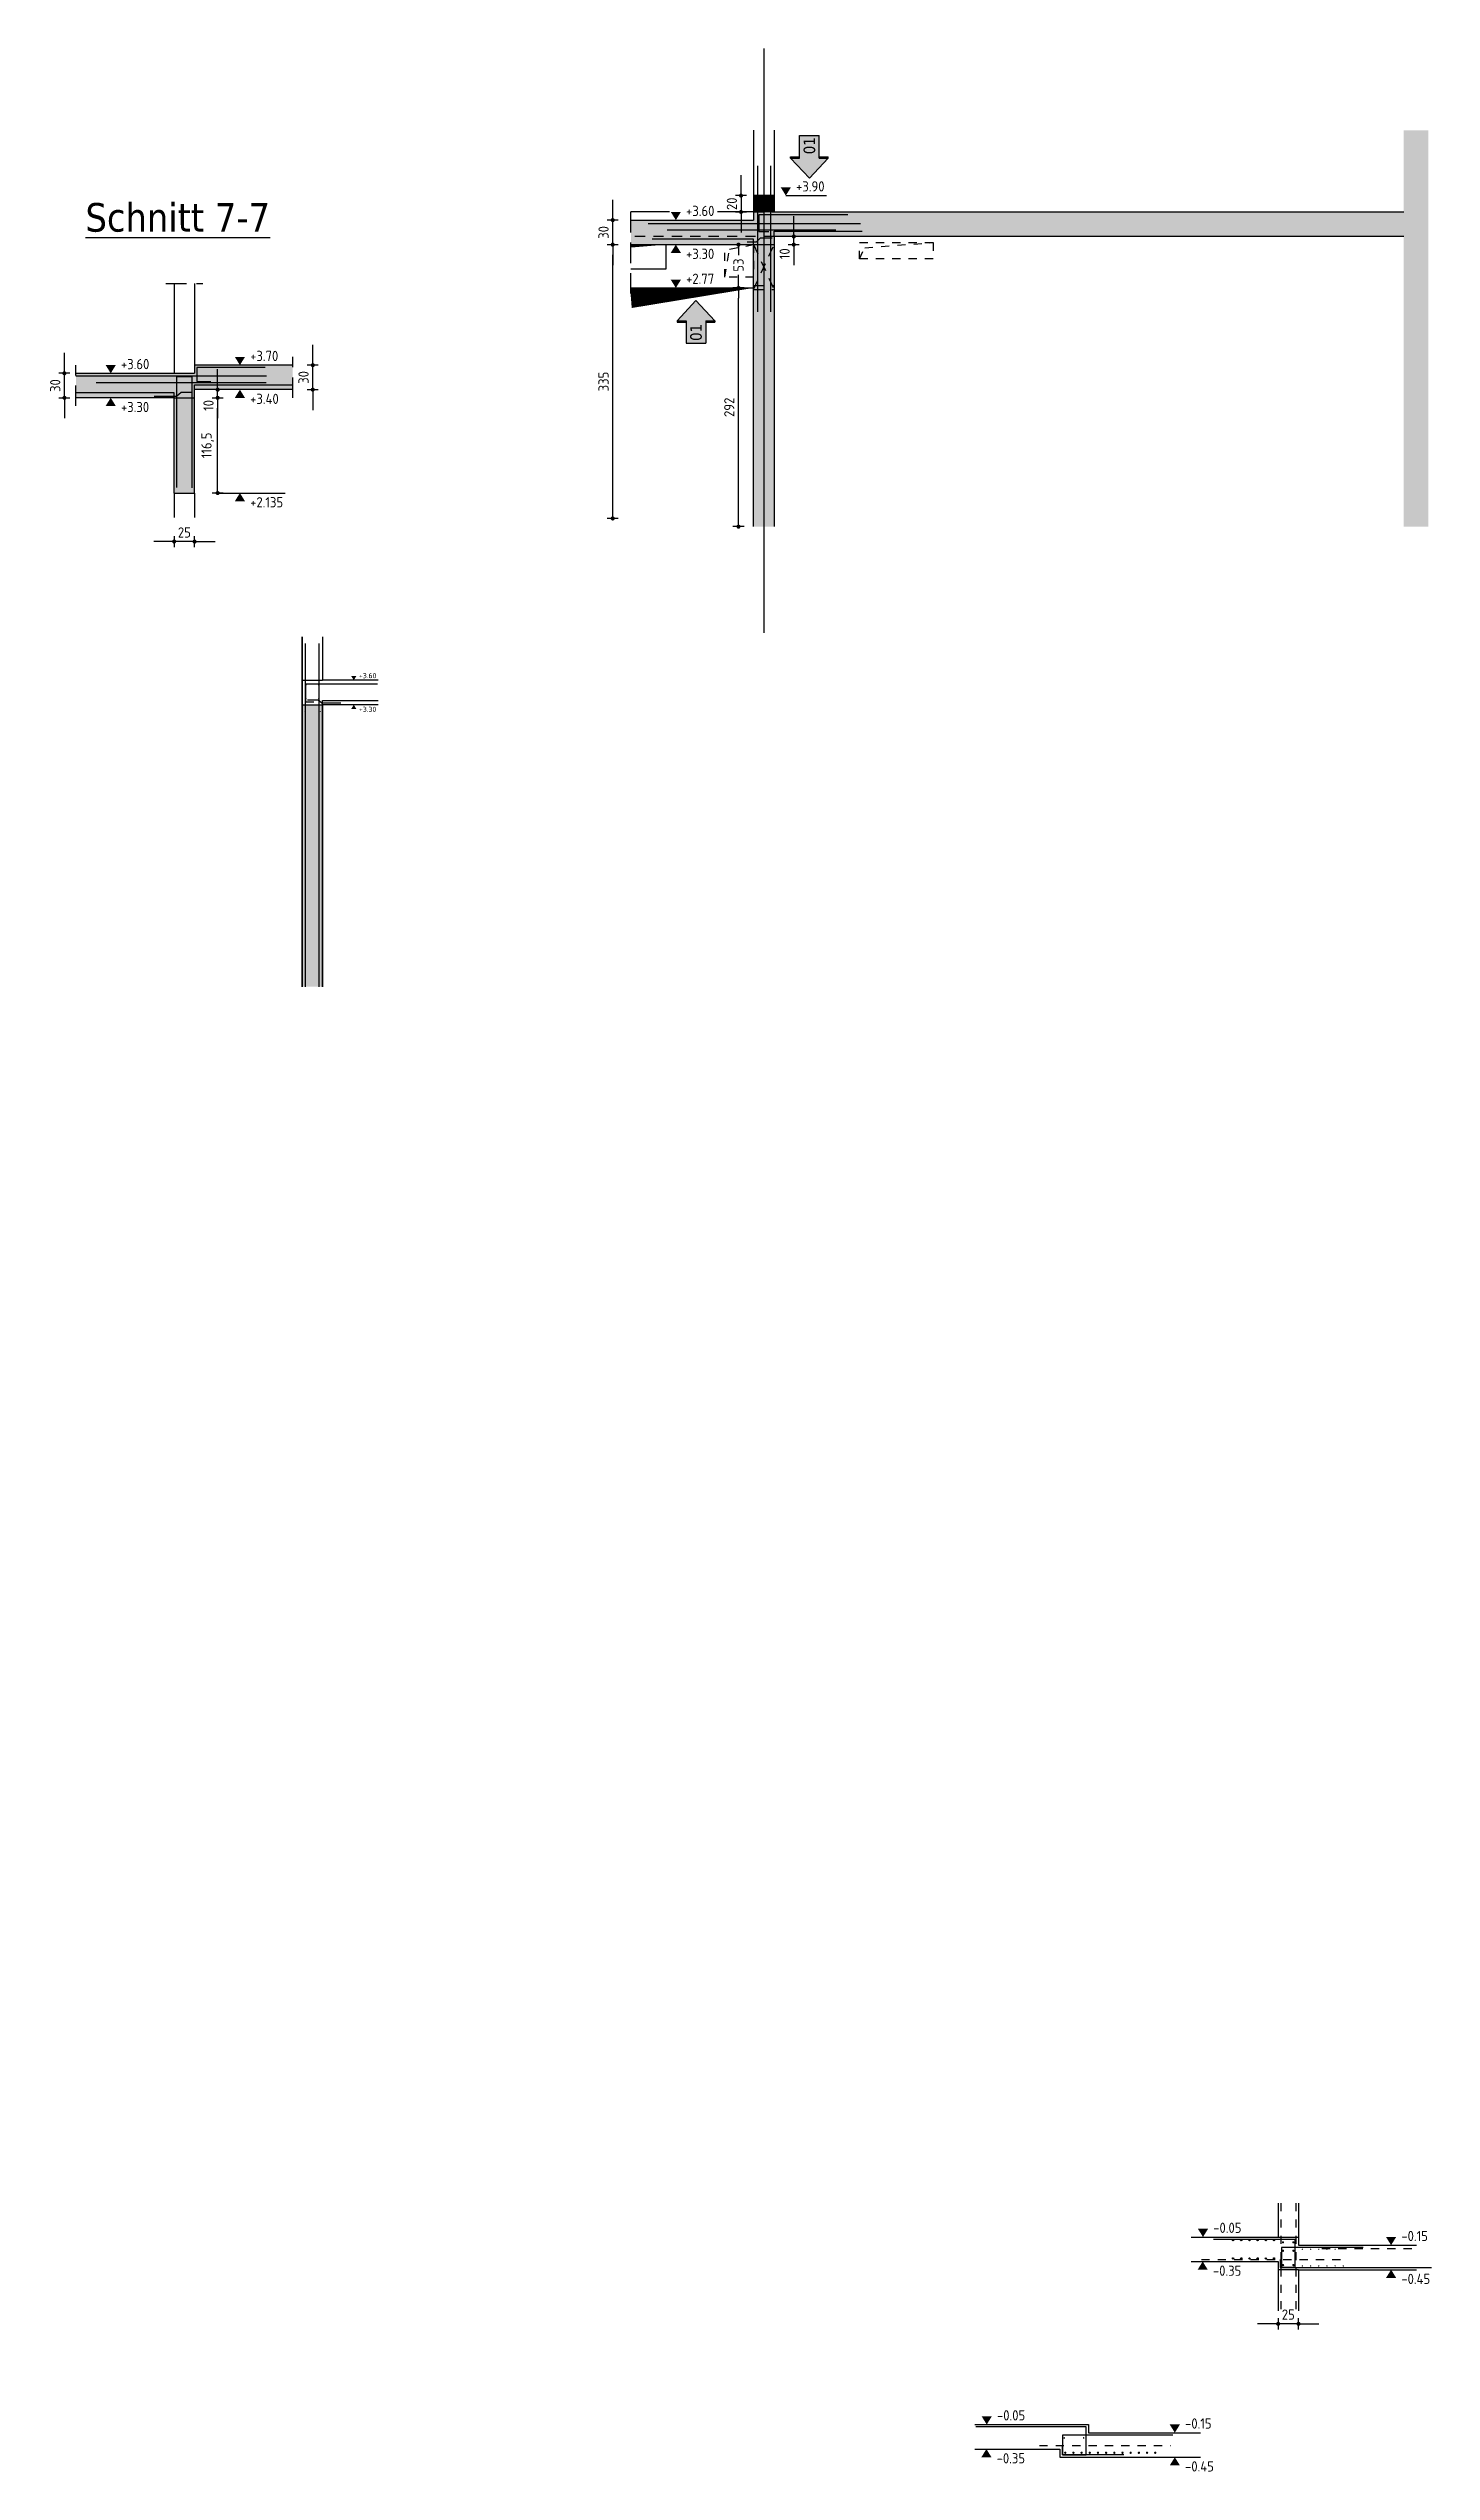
# Model space of a CAD drawing. Extents: x -19 to 96, y 0 to 49.
# Drawn here: x -18.94 to -2.03, y 4.25 to 33.89 of the extents above; entities that cross this region are included whole.
import ezdxf
from ezdxf.enums import TextEntityAlignment as Align

# ---------------------------------------------------------------- set-up
doc = ezdxf.new("R2010")
doc.units = 0
doc.header["$LTSCALE"] = 0.5
for name, pattern in [('AUSGEZOGEN', [1000.01, 1000, 0.01]), ('DASHED', [0.75, 0.5, -0.25]), ('DOT', [0.175, 0.05, -0.125]), ('HIDDEN', [0.375, 0.25, -0.125]), ('HIDDEN2', [0.187, 0.125, -0.062])]:
    doc.linetypes.add(name, pattern=pattern)
for name, color, linetype in [('ACHSEN', 7, 'Continuous'), ('AFU', 7, 'Continuous'), ('BETON', 7, 'Continuous'), ('grau_hell', 7, 'Continuous'), ('grau_mittel', 7, 'Continuous'), ('HILFE', 7, 'Continuous'), ('INDEX', 7, 'Continuous'), ('koten', 7, 'Continuous'), ('MASSE', 7, 'Continuous'), ('OBJEKT', 7, 'Continuous'), ('RND', 7, 'Continuous'), ('SCHATTEN', 7, 'Continuous'), ('TEXT', 7, 'Continuous'), ('VERDECKT', 7, 'Continuous'), ('WD', 7, 'Continuous')]:
    doc.layers.add(name, color=color, linetype=linetype)
doc.layers.add('NOPLOT', color=7, linetype='Continuous', plot=False)
doc.styles.add('helv', font='tahoma.ttf')
doc.styles.add('txt', font='isocp.shx')
doc.linetypes.add('AFU_50K', pattern='A,0.15,["/",Standard,S=0.2,R=0,X=-0.01,Y=-0.1],0.07,["/",Standard,S=0.2,R=0,X=-0.01,Y=-0.1],0.15', length=0.37)
doc.dimstyles.new('DOT_I', dxfattribs={"dimscale": 0.5, "dimtxt": 0.25, "dimasz": 0.25, "dimexe": 0.1, "dimexo": 0.3, "dimgap": 0.1, "dimtad": 1, "dimdec": 3, "dimzin": 3, "dimtxsty": 'txt', "dimblk": 'DOT', "dimblk1": 'DOT', "dimblk2": 'DOT', "dimsah": 1, "dimcen": 0.1, "dimse1": 1, "dimse2": 1, "dimazin": 0, "dimtfac": 1, "dimtdec": 4, "dimtix": 1, "dimtmove": 2, "dimatfit": 3, "dimfxl": 0, "dimtvp": 1, "dimtolj": 1, "dimtzin": 0, "dimarcsym": 0})

msp = doc.modelspace()

# ---------------------------------------------------------------- texts
at = {"layer": 'TEXT', "color": 5, "linetype": 'AUSGEZOGEN', "style": 'helv'}
msp.add_text('%%USchnitt 7-7', height=0.35, dxfattribs=at).set_placement((-18.485, 31.6504))

# ---------------------------------------------------------------- blocks, each defined once
blk = doc.blocks.new('okrd_o')
at = {"layer": 'koten', "color": 7, "linetype": 'Continuous'}
blk.add_solid([(-0.125, 0.202), (0.125, 0.202), (0, 0)], dxfattribs=at)
at = {"layer": 'koten', "style": 'txt'}
blk.add_attdef('OKRD', (0.25, 0.1), '', height=0.25, dxfattribs=at)
blk = doc.blocks.new('okrd_u')
at = {"layer": 'koten', "color": 7, "linetype": 'Continuous'}
blk.add_solid([(-0.125, -0.202), (0.125, -0.202), (0, 0)], dxfattribs=at)
at = {"layer": 'koten', "style": 'txt'}
blk.add_attdef('OKRD', (0.25, -0.35), '', height=0.25, dxfattribs=at)
blk = doc.blocks.new('DOT')
at = {"layer": 'MASSE', "color": 7, "linetype": 'Continuous'}
for p, q in [((0, 0), (-1, 0)), ((0, 0.54), (0, -0.54))]:
    blk.add_line(p, q, dxfattribs=at)
at = {"layer": 'MASSE', "color": 7, "linetype": 'Continuous', "const_width": 0.2}
blk.add_lwpolyline([(-0.1, 0, 1), (0.1, 0, 1)], format="xyb", close=True, dxfattribs=at)
blk = doc.blocks.new('*D36')
at = {"layer": 'Defpoints', "color": 0, "linetype": 'AUSGEZOGEN', "transparency": 16777216}
for p in [(-3.904, 6.053), (-3.904, 6.053), (-3.654, 6.053)]:
    blk.add_point(p, dxfattribs=at)
at = {"layer": 'MASSE', "color": 0, "linetype": 'AUSGEZOGEN', "lineweight": -2, "transparency": 16777216}
for p, q in [((-4.029, 6.053), (-4.154, 6.053)), ((-3.654, 6.053), (-3.904, 6.053)), ((-3.529, 6.053), (-3.404, 6.053))]:
    blk.add_line(p, q, dxfattribs=at)
at = {"layer": 'MASSE', "color": 0, "linetype": 'AUSGEZOGEN', "lineweight": -2, "transparency": 16777216, "xscale": 0.125, "yscale": 0.125, "zscale": 0.125}
blk.add_blockref('DOT', (-3.904, 6.053), dxfattribs=at)
at = {"layer": 'MASSE', "color": 0, "linetype": 'AUSGEZOGEN', "lineweight": -2, "transparency": 16777216, "xscale": 0.125, "yscale": 0.125, "zscale": 0.125, "rotation": 180}
blk.add_blockref('DOT', (-3.654, 6.053), dxfattribs=at)
at = {"layer": 'MASSE', "color": 0, "linetype": 'AUSGEZOGEN', "transparency": 16777216, "insert": (-3.779, 6.166), "char_height": 0.125, "attachment_point": 5, "style": 'txt'}
blk.add_mtext('\\A1;25', dxfattribs=at)
blk = doc.blocks.new('*D201')
at = {"layer": 'Defpoints', "color": 0, "linetype": 'AUSGEZOGEN', "transparency": 16777216}
for p in [(-12.039, 31.791), (-12.039, 31.791), (-12.039, 31.491)]:
    blk.add_point(p, dxfattribs=at)
at = {"layer": 'MASSE', "color": 0, "linetype": 'AUSGEZOGEN', "lineweight": -2, "transparency": 16777216}
for p, q in [((-12.039, 31.916), (-12.039, 32.041)), ((-12.039, 31.491), (-12.039, 31.791)), ((-12.039, 31.366), (-12.039, 31.241))]:
    blk.add_line(p, q, dxfattribs=at)
at = {"layer": 'MASSE', "color": 0, "linetype": 'AUSGEZOGEN', "lineweight": -2, "transparency": 16777216, "xscale": 0.125, "yscale": 0.125, "zscale": 0.125}
for p, rotation in [((-12.039, 31.791), 270), ((-12.039, 31.491), 90)]:
    blk.add_blockref('DOT', p, dxfattribs=dict(at, rotation=rotation))
at = {"layer": 'MASSE', "color": 0, "linetype": 'AUSGEZOGEN', "transparency": 16777216, "insert": (-12.151, 31.641), "char_height": 0.125, "attachment_point": 5, "rotation": 90, "style": 'txt'}
blk.add_mtext('\\A1;30', dxfattribs=at)
blk = doc.blocks.new('*D202')
at = {"layer": 'Defpoints', "color": 0, "linetype": 'AUSGEZOGEN', "transparency": 16777216}
for p in [(-10.501, 31.491), (-10.501, 31.491), (-10.501, 30.961)]:
    blk.add_point(p, dxfattribs=at)
at = {"layer": 'MASSE', "color": 0, "linetype": 'AUSGEZOGEN', "lineweight": -2, "transparency": 16777216}
for p, q in [((-10.501, 31.366), (-10.501, 31.363)), ((-10.501, 31.086), (-10.501, 31.12))]:
    blk.add_line(p, q, dxfattribs=at)
at = {"layer": 'MASSE', "color": 0, "linetype": 'AUSGEZOGEN', "lineweight": -2, "transparency": 16777216, "xscale": 0.125, "yscale": 0.125, "zscale": 0.125}
for p, rotation in [((-10.501, 31.491), 90), ((-10.501, 30.961), 270)]:
    blk.add_blockref('DOT', p, dxfattribs=dict(at, rotation=rotation))
at = {"layer": 'MASSE', "color": 0, "linetype": 'AUSGEZOGEN', "transparency": 16777216, "insert": (-10.501, 31.241), "char_height": 0.125, "attachment_point": 5, "rotation": 90, "style": 'txt'}
blk.add_mtext('\\A1;53', dxfattribs=at)
blk = doc.blocks.new('*D203')
at = {"layer": 'Defpoints', "color": 0, "linetype": 'AUSGEZOGEN', "transparency": 16777216}
for p in [(-9.825, 31.591), (-9.825, 31.591), (-9.825, 31.491)]:
    blk.add_point(p, dxfattribs=at)
at = {"layer": 'MASSE', "color": 0, "linetype": 'AUSGEZOGEN', "lineweight": -2, "transparency": 16777216}
for p, q in [((-9.825, 31.716), (-9.825, 31.841)), ((-9.825, 31.491), (-9.825, 31.591)), ((-9.825, 31.366), (-9.825, 31.241))]:
    blk.add_line(p, q, dxfattribs=at)
at = {"layer": 'MASSE', "color": 0, "linetype": 'AUSGEZOGEN', "lineweight": -2, "transparency": 16777216, "xscale": 0.125, "yscale": 0.125, "zscale": 0.125}
for p, rotation in [((-9.825, 31.591), 270), ((-9.825, 31.491), 90)]:
    blk.add_blockref('DOT', p, dxfattribs=dict(at, rotation=rotation))
at = {"layer": 'MASSE', "color": 0, "linetype": 'AUSGEZOGEN', "transparency": 16777216, "insert": (-9.937, 31.38), "char_height": 0.125, "attachment_point": 5, "rotation": 90, "style": 'txt'}
blk.add_mtext('\\A1;10', dxfattribs=at)
blk = doc.blocks.new('*D204')
at = {"layer": 'Defpoints', "color": 0, "linetype": 'AUSGEZOGEN', "transparency": 16777216}
for p in [(-12.039, 31.491), (-12.039, 31.491), (-12.039, 28.141)]:
    blk.add_point(p, dxfattribs=at)
at = {"layer": 'MASSE', "color": 0, "linetype": 'AUSGEZOGEN', "lineweight": -2, "transparency": 16777216}
blk.add_line((-12.039, 28.266), (-12.039, 31.366), dxfattribs=at)
at = {"layer": 'MASSE', "color": 0, "linetype": 'AUSGEZOGEN', "lineweight": -2, "transparency": 16777216, "xscale": 0.125, "yscale": 0.125, "zscale": 0.125}
for p, rotation in [((-12.039, 31.491), 90), ((-12.039, 28.141), 270)]:
    blk.add_blockref('DOT', p, dxfattribs=dict(at, rotation=rotation))
at = {"layer": 'MASSE', "color": 0, "linetype": 'AUSGEZOGEN', "transparency": 16777216, "insert": (-12.151, 29.816), "char_height": 0.125, "attachment_point": 5, "rotation": 90, "style": 'txt'}
blk.add_mtext('\\A1;335', dxfattribs=at)
blk = doc.blocks.new('*D205')
at = {"layer": 'Defpoints', "color": 0, "linetype": 'AUSGEZOGEN', "transparency": 16777216}
for p in [(-10.501, 30.961), (-10.501, 30.961), (-10.501, 28.041)]:
    blk.add_point(p, dxfattribs=at)
at = {"layer": 'MASSE', "color": 0, "linetype": 'AUSGEZOGEN', "lineweight": -2, "transparency": 16777216}
blk.add_line((-10.501, 28.166), (-10.501, 30.836), dxfattribs=at)
at = {"layer": 'MASSE', "color": 0, "linetype": 'AUSGEZOGEN', "lineweight": -2, "transparency": 16777216, "xscale": 0.125, "yscale": 0.125, "zscale": 0.125}
for p, rotation in [((-10.501, 30.961), 90), ((-10.501, 28.041), 270)]:
    blk.add_blockref('DOT', p, dxfattribs=dict(at, rotation=rotation))
at = {"layer": 'MASSE', "color": 0, "linetype": 'AUSGEZOGEN', "transparency": 16777216, "insert": (-10.614, 29.501), "char_height": 0.125, "attachment_point": 5, "rotation": 90, "style": 'txt'}
blk.add_mtext('\\A1;292', dxfattribs=at)
blk = doc.blocks.new('hin_ind5')
at = {"layer": 'grau_hell', "linetype": 'AUSGEZOGEN'}
h = blk.add_hatch(color=9, dxfattribs=at)
h.dxf.hatch_style = 2
h.paths.add_polyline_path([(0, 0), (0.619, -0.577), (0.619, -0.3), (1.306, -0.3), (1.306, 0.3), (0.619, 0.3), (0.619, 0.577)])
h.paths.add_polyline_path([(0.34, -0.274), (1.311, -0.274), (1.311, 0.274), (0.34, 0.274)], flags=9)
at = {"layer": 'OBJEKT', "linetype": 'AUSGEZOGEN'}
for points in [[(0.619, 0.3), (0.66, 0.3), (0.66, 0.577), (0.619, 0.577)], [(0.619, -0.577), (0.66, -0.577), (0.66, -0.3), (0.619, -0.3)]]:
    blk.add_hatch(color=1, dxfattribs=at).paths.add_polyline_path(points)
at = {"layer": 'OBJEKT', "color": 1, "linetype": 'AUSGEZOGEN'}
for p, q in [((0, 0), (0.619, 0.577)), ((0, 0), (0.619, -0.577)), ((0.619, 0.577), (0.619, 0.3)), ((0.619, 0.577), (0.66, 0.577)), ((0.619, 0.3), (1.306, 0.3)), ((0.66, 0.577), (0.66, 0.3)), ((1.306, 0.3), (1.306, -0.3)), ((0.619, -0.3), (0.619, -0.577)), ((0.619, -0.3), (1.306, -0.3)), ((0.66, -0.3), (0.66, -0.577))]:
    blk.add_line(p, q, dxfattribs=at)
at = {"layer": 'OBJEKT', "color": 7, "linetype": 'AUSGEZOGEN'}
blk.add_line((0.619, -0.577), (0.66, -0.577), dxfattribs=at)
at = {"layer": 'INDEX', "color": 1, "linetype": 'Continuous', "style": 'helv'}
blk.add_attdef('INDEX', text='', height=0.35, rotation=360, dxfattribs=at).set_placement((1.259, 0), align=Align.MIDDLE_RIGHT)
blk = doc.blocks.new('*D206')
at = {"layer": 'Defpoints', "color": 0, "linetype": 'AUSGEZOGEN', "transparency": 16777216}
for p in [(-10.47, 32.091), (-10.47, 31.891), (-10.47, 31.891)]:
    blk.add_point(p, dxfattribs=at)
at = {"layer": 'MASSE', "color": 0, "linetype": 'AUSGEZOGEN', "lineweight": -2, "transparency": 16777216}
for p, q in [((-10.47, 32.216), (-10.47, 32.341)), ((-10.47, 32.091), (-10.47, 31.891)), ((-10.47, 31.766), (-10.47, 31.641))]:
    blk.add_line(p, q, dxfattribs=at)
at = {"layer": 'MASSE', "color": 0, "linetype": 'AUSGEZOGEN', "lineweight": -2, "transparency": 16777216, "xscale": 0.125, "yscale": 0.125, "zscale": 0.125}
for p, rotation in [((-10.47, 32.091), 270), ((-10.47, 31.891), 90)]:
    blk.add_blockref('DOT', p, dxfattribs=dict(at, rotation=rotation))
at = {"layer": 'MASSE', "color": 0, "linetype": 'AUSGEZOGEN', "transparency": 16777216, "insert": (-10.582, 31.991), "char_height": 0.125, "attachment_point": 5, "rotation": 90, "style": 'txt'}
blk.add_mtext('\\A1;20', dxfattribs=at)
blk = doc.blocks.new('*D211')
at = {"layer": 'Defpoints', "color": 0, "linetype": 'AUSGEZOGEN', "transparency": 16777216}
for p in [(-18.743, 29.917), (-18.743, 29.917), (-18.743, 29.617)]:
    blk.add_point(p, dxfattribs=at)
at = {"layer": 'MASSE', "color": 0, "linetype": 'AUSGEZOGEN', "lineweight": -2, "transparency": 16777216}
for p, q in [((-18.743, 30.042), (-18.743, 30.167)), ((-18.743, 29.617), (-18.743, 29.917)), ((-18.743, 29.492), (-18.743, 29.367))]:
    blk.add_line(p, q, dxfattribs=at)
at = {"layer": 'MASSE', "color": 0, "linetype": 'AUSGEZOGEN', "lineweight": -2, "transparency": 16777216, "xscale": 0.125, "yscale": 0.125, "zscale": 0.125}
for p, rotation in [((-18.743, 29.917), 270), ((-18.743, 29.617), 90)]:
    blk.add_blockref('DOT', p, dxfattribs=dict(at, rotation=rotation))
at = {"layer": 'MASSE', "color": 0, "linetype": 'AUSGEZOGEN', "transparency": 16777216, "insert": (-18.855, 29.767), "char_height": 0.125, "attachment_point": 5, "rotation": 90, "style": 'txt'}
blk.add_mtext('\\A1;30', dxfattribs=at)
blk = doc.blocks.new('*D212')
at = {"layer": 'Defpoints', "color": 0, "linetype": 'AUSGEZOGEN', "transparency": 16777216}
for p in [(-15.706, 30.017), (-15.706, 30.017), (-15.706, 29.717)]:
    blk.add_point(p, dxfattribs=at)
at = {"layer": 'MASSE', "color": 0, "linetype": 'AUSGEZOGEN', "lineweight": -2, "transparency": 16777216}
for p, q in [((-15.706, 30.142), (-15.706, 30.267)), ((-15.706, 29.717), (-15.706, 30.017)), ((-15.706, 29.592), (-15.706, 29.467))]:
    blk.add_line(p, q, dxfattribs=at)
at = {"layer": 'MASSE', "color": 0, "linetype": 'AUSGEZOGEN', "lineweight": -2, "transparency": 16777216, "xscale": 0.125, "yscale": 0.125, "zscale": 0.125}
for p, rotation in [((-15.706, 30.017), 270), ((-15.706, 29.717), 90)]:
    blk.add_blockref('DOT', p, dxfattribs=dict(at, rotation=rotation))
at = {"layer": 'MASSE', "color": 0, "linetype": 'AUSGEZOGEN', "transparency": 16777216, "insert": (-15.819, 29.867), "char_height": 0.125, "attachment_point": 5, "rotation": 90, "style": 'txt'}
blk.add_mtext('\\A1;30', dxfattribs=at)
blk = doc.blocks.new('*D213')
at = {"layer": 'Defpoints', "color": 0, "linetype": 'AUSGEZOGEN', "transparency": 16777216}
for p in [(-17.401, 27.858), (-17.401, 27.858), (-17.151, 27.858)]:
    blk.add_point(p, dxfattribs=at)
at = {"layer": 'MASSE', "color": 0, "linetype": 'AUSGEZOGEN', "lineweight": -2, "transparency": 16777216}
for p, q in [((-17.526, 27.858), (-17.651, 27.858)), ((-17.151, 27.858), (-17.401, 27.858)), ((-17.026, 27.858), (-16.901, 27.858))]:
    blk.add_line(p, q, dxfattribs=at)
at = {"layer": 'MASSE', "color": 0, "linetype": 'AUSGEZOGEN', "lineweight": -2, "transparency": 16777216, "xscale": 0.125, "yscale": 0.125, "zscale": 0.125}
blk.add_blockref('DOT', (-17.401, 27.858), dxfattribs=at)
at = {"layer": 'MASSE', "color": 0, "linetype": 'AUSGEZOGEN', "lineweight": -2, "transparency": 16777216, "xscale": 0.125, "yscale": 0.125, "zscale": 0.125, "rotation": 180}
blk.add_blockref('DOT', (-17.151, 27.858), dxfattribs=at)
at = {"layer": 'MASSE', "color": 0, "linetype": 'AUSGEZOGEN', "transparency": 16777216, "insert": (-17.276, 27.97), "char_height": 0.125, "attachment_point": 5, "style": 'txt'}
blk.add_mtext('\\A1;25', dxfattribs=at)
blk = doc.blocks.new('*D214')
at = {"layer": 'Defpoints', "color": 0, "linetype": 'AUSGEZOGEN', "transparency": 16777216}
for p in [(-16.869, 29.717), (-16.869, 29.717), (-16.869, 29.617)]:
    blk.add_point(p, dxfattribs=at)
at = {"layer": 'MASSE', "color": 0, "linetype": 'AUSGEZOGEN', "lineweight": -2, "transparency": 16777216}
for p, q in [((-16.869, 29.842), (-16.869, 29.967)), ((-16.869, 29.617), (-16.869, 29.717)), ((-16.869, 29.492), (-16.869, 29.367))]:
    blk.add_line(p, q, dxfattribs=at)
at = {"layer": 'MASSE', "color": 0, "linetype": 'AUSGEZOGEN', "lineweight": -2, "transparency": 16777216, "xscale": 0.125, "yscale": 0.125, "zscale": 0.125}
for p, rotation in [((-16.869, 29.717), 270), ((-16.869, 29.617), 90)]:
    blk.add_blockref('DOT', p, dxfattribs=dict(at, rotation=rotation))
at = {"layer": 'MASSE', "color": 0, "linetype": 'AUSGEZOGEN', "transparency": 16777216, "insert": (-16.981, 29.524), "char_height": 0.125, "attachment_point": 5, "rotation": 90, "style": 'txt'}
blk.add_mtext('\\A1;10', dxfattribs=at)
blk = doc.blocks.new('*D215')
at = {"layer": 'Defpoints', "color": 0, "linetype": 'AUSGEZOGEN', "transparency": 16777216}
for p in [(-16.869, 29.617), (-16.869, 29.617), (-16.869, 28.452)]:
    blk.add_point(p, dxfattribs=at)
at = {"layer": 'MASSE', "color": 0, "linetype": 'AUSGEZOGEN', "lineweight": -2, "transparency": 16777216}
blk.add_line((-16.869, 28.577), (-16.869, 29.492), dxfattribs=at)
at = {"layer": 'MASSE', "color": 0, "linetype": 'AUSGEZOGEN', "lineweight": -2, "transparency": 16777216, "xscale": 0.125, "yscale": 0.125, "zscale": 0.125}
for p, rotation in [((-16.869, 29.617), 90), ((-16.869, 28.452), 270)]:
    blk.add_blockref('DOT', p, dxfattribs=dict(at, rotation=rotation))
at = {"layer": 'MASSE', "color": 0, "linetype": 'AUSGEZOGEN', "transparency": 16777216, "insert": (-16.991, 29.035), "char_height": 0.125, "attachment_point": 5, "rotation": 90, "style": 'txt'}
blk.add_mtext('\\A1;116,5', dxfattribs=at)

# ---------------------------------------------------------------- dimensions: what is measured, and where the dimension line sits
at = {"layer": 'MASSE', "color": 7, "linetype": 'AUSGEZOGEN'}
for base, p1, p2, angle, override, picture, middle in [((-10.4695, 31.8914), (-10.4695, 32.0914), (-10.4695, 31.8914), 90, {"dimdec": 0, "dimlfac": 100}, '*D206', (-10.582, 31.9914)), ((-12.0389, 31.7914), (-12.0389, 31.4914), (-12.0389, 31.7914), 90, {"dimdec": 0, "dimlfac": 100}, '*D201', (-12.1514, 31.6414)), ((-12.0389, 31.4914), (-12.0389, 28.1414), (-12.0389, 31.4914), 270, {"dimdec": 0, "dimlfac": 100}, '*D204', (-12.1514, 29.8164)), ((-10.5013, 30.9614), (-10.5013, 28.0414), (-10.5013, 30.9614), 90, {"dimdec": 0, "dimlfac": 100}, '*D205', (-10.6138, 29.5014)), ((-15.7064, 30.0171), (-15.7064, 29.7171), (-15.7064, 30.0171), 90, {"dimdec": 0, "dimlfac": 100}, '*D212', (-15.8189, 29.8671)), ((-18.7428, 29.9171), (-18.7428, 29.6171), (-18.7428, 29.9171), 90, {"dimdec": 0, "dimlfac": 100}, '*D211', (-18.8553, 29.7671)), ((-16.8687, 29.6171), (-16.8687, 28.4521), (-16.8687, 29.6171), 90, {"dimdec": 1, "dimlfac": 100}, '*D215', (-16.9906, 29.0346))]:
    dim = msp.add_linear_dim(base=base, p1=p1, p2=p2, angle=angle, dimstyle='DOT_I', override=override, dxfattribs=at)
    dim.commit()
    dim.dimension.update_dxf_attribs({"geometry": picture, "text_midpoint": middle})
for base, p1, p2, picture, middle in [((-9.825, 31.5914), (-9.825, 31.4914), (-9.825, 31.5914), '*D203', (-9.9375, 31.3796)), ((-10.5013, 31.4914), (-10.5013, 30.9614), (-10.5013, 31.4914), '*D202', (-10.5013, 31.2414)), ((-16.8687, 29.7171), (-16.8687, 29.6171), (-16.8687, 29.7171), '*D214', (-16.9812, 29.5237))]:
    dim = msp.add_linear_dim(base=base, p1=p1, p2=p2, angle=90, dimstyle='DOT_I', override={"dimdec": 0, "dimlfac": 100}, dxfattribs=at)
    dim.commit()
    dim.dimension.update_dxf_attribs({"geometry": picture, "text_midpoint": middle, "dimtype": 160})
for base, p1, p2, picture, middle in [((-17.4014, 27.8578), (-17.1514, 27.8578), (-17.4014, 27.8578), '*D213', (-17.2764, 27.9703)), ((-3.9035, 6.0533), (-3.6535, 6.0533), (-3.9035, 6.0533), '*D36', (-3.7785, 6.1658))]:
    dim = msp.add_linear_dim(base=base, p1=p1, p2=p2, dimstyle='DOT_I', override={"dimdec": 0, "dimlfac": 100}, dxfattribs=at)
    dim.commit()
    dim.dimension.update_dxf_attribs({"geometry": picture, "text_midpoint": middle})

# ---------------------------------------------------------------- hatches: boundary and pattern name
at = {"layer": 'grau_mittel'}
h = msp.add_hatch(color=61, dxfattribs=at)
h.paths.add_polyline_path([(-10.3164, 31.8914), (-10.3164, 31.7914), (-11.8164, 31.7914), (-11.8164, 31.4914), (-10.3164, 31.4914), (-10.0664, 31.4914), (-10.0664, 31.5914), (-2.3664, 31.5914), (-2.0664, 31.5914), (-2.0664, 31.8914), (-2.3664, 31.8914)])
h.paths.add_polyline_path([(-2.3664, 31.8914), (-2.0664, 31.8914), (-2.0664, 32.8914), (-2.3664, 32.8914)])
h.paths.add_polyline_path([(-10.3164, 28.0414), (-10.0664, 28.0414), (-10.0664, 31.4914), (-10.3164, 31.4914)])
h.paths.add_polyline_path([(-2.3669, 28.0414), (-2.0669, 28.0414), (-2.0664, 31.5914), (-2.3664, 31.5914)])
h = msp.add_hatch(color=61, dxfattribs=at)
h.paths.add_polyline_path([(-10.3164, 31.8914), (-10.1914, 31.8914), (-10.1914, 32.0914), (-10.3164, 32.0914)])
h.paths.add_polyline_path([(-10.1914, 31.8914), (-10.0664, 31.8914), (-10.0664, 32.0914), (-10.1914, 32.0914)])
h = msp.add_hatch(color=61, dxfattribs=at)
h.paths.add_polyline_path([(-17.1514, 29.6171), (-17.4014, 29.6171), (-17.4014, 28.4521), (-17.1514, 28.4521)])
h.paths.add_polyline_path([(-15.9514, 29.7171), (-15.9514, 30.0171), (-17.1514, 30.0171), (-17.1514, 29.9171), (-18.6014, 29.9171), (-18.6014, 29.6171), (-17.1514, 29.6171), (-17.1514, 29.7171)])
msp.add_hatch(color=61, dxfattribs=at).paths.add_polyline_path([(-15.5852, 25.8617), (-15.8352, 25.8617), (-15.8352, 22.4117), (-15.5852, 22.4117)])

# ---------------------------------------------------------------- linework, layer by layer
at = {"layer": 'ACHSEN', "color": 140, "linetype": 'AUSGEZOGEN'}
msp.add_line((-10.1914, 33.8914), (-10.1914, 26.7414), dxfattribs=at)
at = {"layer": 'AFU', "color": 8, "linetype": 'AFU_50K'}
for p, q in [((-10.0664, 31.8914), (-10.3164, 31.8914)), ((-10.3164, 31.4914), (-10.0664, 31.4914)), ((-17.4014, 29.6171), (-17.1514, 29.6171)), ((-15.8352, 26.1617), (-15.5852, 26.1617)), ((-15.8352, 25.8617), (-15.5852, 25.8617)), ((-3.9035, 7.1152), (-3.6535, 7.1152)), ((-3.6535, 6.7152), (-3.9035, 6.7152))]:
    msp.add_line(p, q, dxfattribs=at)
at = {"layer": 'BETON', "color": 6, "linetype": 'AUSGEZOGEN'}
for p, q in [((-10.0664, 32.0914), (-10.3164, 32.0914)), ((-10.3164, 32.0914), (-10.3164, 31.7914)), ((-10.0664, 32.0914), (-10.0664, 31.8914)), ((-11.8164, 31.7914), (-10.3164, 31.7914)), ((-10.0664, 31.8914), (-2.3664, 31.8914)), ((-11.8164, 31.4914), (-10.3164, 31.4914)), ((-10.3164, 28.0414), (-10.3164, 31.4914)), ((-10.0664, 31.5914), (-10.0664, 28.0414)), ((-2.3664, 31.5914), (-10.0664, 31.5914)), ((-15.9514, 30.0171), (-17.1514, 30.0171)), ((-17.1514, 30.0171), (-17.1514, 29.9171)), ((-18.6014, 29.9171), (-17.1514, 29.9171)), ((-15.9514, 29.7171), (-17.1514, 29.7171)), ((-17.1514, 28.4521), (-17.1514, 29.7171)), ((-17.4014, 29.6171), (-18.6014, 29.6171)), ((-17.4014, 28.4521), (-17.4014, 29.6171)), ((-17.4014, 28.4521), (-17.1514, 28.4521)), ((-15.5852, 26.693), (-15.5852, 26.1617)), ((-14.9046, 25.8617), (-15.5852, 25.8617)), ((-3.9035, 7.5307), (-3.9035, 7.1152)), ((-3.6535, 7.5307), (-3.6535, 7.0152)), ((-4.9663, 7.1152), (-3.9035, 7.1152)), ((-3.6535, 7.0152), (-2.2097, 7.0152)), ((-4.9663, 6.8152), (-3.9035, 6.8152)), ((-3.9035, 6.8152), (-3.9035, 6.21)), ((-3.6535, 6.7152), (-2.2097, 6.7152)), ((-3.6535, 6.7152), (-3.6535, 6.21)), ((-7.6107, 4.8208), (-6.2204, 4.8208)), ((-6.2204, 4.8208), (-6.2204, 4.7208)), ((-7.6107, 4.5208), (-6.5704, 4.5208)), ((-6.5704, 4.5208), (-6.5704, 4.4208)), ((-6.2204, 4.7208), (-4.8541, 4.7208)), ((-6.5704, 4.4208), (-4.8541, 4.4208))]:
    msp.add_line(p, q, dxfattribs=at)
at = {"layer": 'BETON', "color": 6, "linetype": 'AUSGEZOGEN', "lineweight": 35}
for p, q in [((-15.8352, 26.6922), (-15.8352, 22.4117)), ((-15.5852, 25.8617), (-15.5852, 22.4117))]:
    msp.add_line(p, q, dxfattribs=at)
at = {"layer": 'BETON', "color": 6, "linetype": 'AUSGEZOGEN', "lineweight": 25}
msp.add_line((-14.9046, 26.1617), (-15.5852, 26.1617), dxfattribs=at)
at = {"layer": 'HILFE', "color": 102, "linetype": 'AUSGEZOGEN'}
for p, q in [((-9.9223, 32.0914), (-9.4242, 32.0914)), ((-16.8687, 28.4521), (-16.045, 28.4521))]:
    msp.add_line(p, q, dxfattribs=at)
at = {"layer": 'HILFE', "color": 102, "linetype": 'DASHED'}
for p, q in [((-11.8164, 30.8914), (-11.8164, 31.9914)), ((-17.5014, 31.0171), (-17.0514, 31.0171)), ((-18.6014, 29.5171), (-18.6014, 30.0171)), ((-15.9514, 29.6171), (-15.9514, 30.1171))]:
    msp.add_line(p, q, dxfattribs=at)
at = {"layer": 'NOPLOT', "color": 191, "linetype": 'AUSGEZOGEN'}
for p, q in [((-10.2678, 32.4558), (-10.2678, 30.6704)), ((-10.1102, 32.4558), (-10.1102, 30.6704)), ((-11.6073, 31.7514), (-9.0099, 31.7514)), ((-9.1635, 31.8547), (-10.2538, 31.8547)), ((-10.2538, 31.8547), (-10.2538, 31.6511)), ((-10.3164, 31.5564), (-11.5572, 31.5564)), ((-9.3129, 31.6692), (-11.3712, 31.6692)), ((-10.3949, 31.526), (-10.2814, 31.526)), ((-10.3164, 31.4914), (-10.3164, 31.5564)), ((-10.2814, 31.526), (-10.2326, 31.5757)), ((-10.2538, 31.6511), (-10.1286, 31.6511)), ((-10.2326, 31.5757), (-10.0901, 31.5757)), ((-10.0664, 31.5914), (-10.0664, 31.6564)), ((-10.0664, 31.6564), (-8.9885, 31.6564)), ((-16.2862, 29.99), (-17.1244, 29.99)), ((-17.1244, 29.99), (-17.1244, 29.8163)), ((-18.6014, 29.8854), (-16.2723, 29.8854)), ((-17.4014, 29.6764), (-18.6014, 29.6764)), ((-16.2754, 29.7994), (-18.3533, 29.7994)), ((-17.4014, 29.6171), (-17.4014, 29.6764)), ((-17.1824, 29.8746), (-17.3743, 29.8746)), ((-17.3743, 29.8746), (-17.3743, 28.5188)), ((-17.3733, 29.6379), (-17.3136, 29.688)), ((-17.3136, 29.688), (-17.1914, 29.688)), ((-17.1824, 28.517), (-17.1824, 29.8746)), ((-17.1514, 29.7171), (-17.1514, 29.7763)), ((-17.1514, 29.7763), (-15.9514, 29.7763)), ((-17.1244, 29.8163), (-16.9506, 29.8163)), ((-17.6442, 29.6379), (-17.3733, 29.6379)), ((-14.9155, 26.1146), (-15.7937, 26.1146)), ((-15.7937, 26.1146), (-15.7937, 25.8994)), ((-15.7937, 25.8994), (-15.6932, 25.8994)), ((-15.6398, 25.9185), (-15.7701, 25.9185)), ((-15.5971, 25.8811), (-15.6398, 25.9185)), ((-15.3615, 25.8811), (-15.5971, 25.8811)), ((-15.5852, 25.8617), (-15.5852, 25.9135)), ((-15.5852, 25.9135), (-14.9085, 25.9135))]:
    msp.add_line(p, q, dxfattribs=at)
at = {"layer": 'OBJEKT', "color": 7, "linetype": 'AUSGEZOGEN'}
for p, q in [((-10.3164, 32.8914), (-10.3164, 32.0914)), ((-10.0664, 32.8914), (-10.0664, 32.0914)), ((-11.3461, 31.8914), (-11.8164, 31.8914)), ((-10.3164, 31.8914), (-10.759, 31.8914)), ((-11.8164, 31.4914), (-11.3914, 31.4914)), ((-11.3914, 31.4914), (-11.3914, 31.1914)), ((-11.3914, 31.1914), (-11.8164, 31.1914)), ((-17.4014, 31.0171), (-17.4014, 29.9171)), ((-17.1514, 31.0171), (-17.1514, 30.0171)), ((-11.8164, 30.9614), (-10.3164, 30.9614)), ((-17.4014, 28.4521), (-17.4014, 28.1521)), ((-17.1514, 28.4521), (-17.1514, 28.1521))]:
    msp.add_line(p, q, dxfattribs=at)
at = {"layer": 'RND', "color": 7, "linetype": 'HIDDEN2'}
for p, q in [((-3.8685, 7.5307), (-3.8685, 6.21)), ((-3.6885, 7.5307), (-3.6885, 6.21)), ((-4.8406, 6.8402), (-3.0535, 6.8402))]:
    msp.add_line(p, q, dxfattribs=at)
at = {"layer": 'RND', "color": 1, "linetype": 'DOT'}
msp.add_line((-3.3685, 6.9753), (-2.2097, 6.9753), dxfattribs=at)
at = {"layer": 'RND', "color": 1, "linetype": 'AUSGEZOGEN'}
for points in [[(-15.7937, 22.4117), (-15.7937, 26.6117)], [(-15.6266, 22.4117), (-15.6266, 26.6117)], [(-2.8635, 6.9852), (-3.8635, 6.9852), (-3.8635, 6.7452), (-3.6935, 6.7452), (-3.6935, 7.0852), (-4.6935, 7.0852)], [(-3.8779, 6.8402), (-3.8779, 6.7402), (-2.0279, 6.7402)], [(-5.1904, 4.6908), (-6.5404, 4.6908), (-6.5404, 4.4508), (-6.2504, 4.4508), (-6.2504, 4.7908), (-7.6004, 4.7908)], [(-5.7904, 4.4508), (-6.5404, 4.4508), (-6.5404, 4.5508)]]:
    msp.add_lwpolyline(points, dxfattribs=at)
at = {"layer": 'RND', "color": 7, "linetype": 'AUSGEZOGEN'}
for points, const_width in [([(-15.7884, 26.1064, 1), (-15.7824, 26.1064, 1)], 0.006), ([(-15.64, 26.1064, 1), (-15.634, 26.1064, 1)], 0.006), ([(-15.7884, 25.9398, 1), (-15.7824, 25.9398, 1)], 0.006), ([(-15.64, 25.9398, 1), (-15.634, 25.9398, 1)], 0.006), ([(-15.8053, 25.7798, 1), (-15.7993, 25.7798, 1)], 0.006), ([(-15.617, 25.7798, 1), (-15.611, 25.7798, 1)], 0.006), ([(-3.8433, 7.0568, -1), (-3.8433, 7.0428, -1)], 0.014), ([(-3.8433, 6.9542, -1), (-3.8433, 6.9402, -1)], 0.014), ([(-3.7164, 7.0568, -1), (-3.7164, 7.0428, -1)], 0.014), ([(-3.7164, 6.9542, -1), (-3.7164, 6.9402, -1)], 0.014), ([(-3.6063, 6.9699, -1), (-3.6063, 6.9619, -1)], 0.008), ([(-3.5063, 6.9699, -1), (-3.5063, 6.9619, -1)], 0.008), ([(-3.4063, 6.9699, -1), (-3.4063, 6.9619, -1)], 0.008), ([(-3.3063, 6.9699, -1), (-3.3063, 6.9619, -1)], 0.008), ([(-3.2063, 6.9699, -1), (-3.2063, 6.9619, -1)], 0.008), ([(-3.8433, 6.7784, -1), (-3.8433, 6.7644, -1)], 0.014), ([(-3.7164, 6.7784, -1), (-3.7164, 6.7644, -1)], 0.014), ([(-3.6063, 6.7656, -1), (-3.6063, 6.7576, -1)], 0.008), ([(-3.5063, 6.7656, -1), (-3.5063, 6.7576, -1)], 0.008), ([(-3.4063, 6.7656, -1), (-3.4063, 6.7576, -1)], 0.008), ([(-3.3063, 6.7656, -1), (-3.3063, 6.7576, -1)], 0.008), ([(-3.2063, 6.7656, -1), (-3.2063, 6.7576, -1)], 0.008), ([(-3.1063, 6.7656, -1), (-3.1063, 6.7576, -1)], 0.008), ([(-6.5233, 4.6568, 1), (-6.5133, 4.6568, 1)], 0.01), ([(-6.513, 4.4756, 1), (-6.499, 4.4756, 1)], 0.014), ([(-6.413, 4.4756, 1), (-6.399, 4.4756, 1)], 0.014), ([(-6.313, 4.4756, 1), (-6.299, 4.4756, 1)], 0.014), ([(-6.2856, 4.6568, 1), (-6.2756, 4.6568, 1)], 0.01), ([(-6.213, 4.4756, 1), (-6.199, 4.4756, 1)], 0.014), ([(-6.113, 4.4756, 1), (-6.099, 4.4756, 1)], 0.014), ([(-6.013, 4.4756, 1), (-5.999, 4.4756, 1)], 0.014), ([(-5.913, 4.4756, 1), (-5.899, 4.4756, 1)], 0.014), ([(-5.813, 4.4756, 1), (-5.799, 4.4756, 1)], 0.014), ([(-5.713, 4.4756, 1), (-5.699, 4.4756, 1)], 0.014), ([(-5.613, 4.4756, 1), (-5.599, 4.4756, 1)], 0.014), ([(-5.513, 4.4756, 1), (-5.499, 4.4756, 1)], 0.014), ([(-5.413, 4.4756, 1), (-5.399, 4.4756, 1)], 0.014)]:
    msp.add_lwpolyline(points, format="xyb", close=True, dxfattribs=dict(at, const_width=const_width))
at = {"layer": 'RND', "color": 7, "linetype": 'HIDDEN2'}
msp.add_lwpolyline([(-6.8214, 4.5633), (-5.2204, 4.5633)], dxfattribs=at)
at = {"layer": 'RND', "color": 7, "linetype": 'AUSGEZOGEN'}
for centre in [(-4.4536, 7.0772), (-4.4536, 6.853), (-4.3536, 7.0772), (-4.3536, 6.853), (-4.2536, 7.0772), (-4.2536, 6.853), (-4.1536, 7.0772), (-4.1536, 6.853), (-4.0536, 7.0772), (-4.0536, 6.853), (-3.9536, 7.0772), (-3.9536, 6.853)]:
    msp.add_circle(centre, 0.008, dxfattribs=at)
at = {"layer": 'SCHATTEN', "color": 1, "linetype": 'AUSGEZOGEN'}
for points in [[(-11.8164, 31.4736, 0.0355, 0, 0), (-11.3914, 31.4914, 0, 0, 0)], [(-11.8164, 30.8387, 0.2462, 0, 0), (-10.3164, 30.9614, 0, 0, 0)]]:
    msp.add_lwpolyline(points, format="xyseb", dxfattribs=at)
at = {"layer": 'VERDECKT', "color": 7, "linetype": 'HIDDEN'}
for p, q in [((-10.3164, 31.8914), (-10.0664, 31.8914)), ((-10.0664, 31.5914), (-11.8164, 31.5914)), ((-10.3164, 31.4914), (-10.0664, 31.4914)), ((-10.3164, 30.9414), (-10.0664, 31.4914)), ((-10.3164, 31.4914), (-10.0664, 30.9414)), ((-10.3164, 30.9914), (-10.0664, 30.9914)), ((-10.3164, 30.9414), (-10.0664, 30.9414))]:
    msp.add_line(p, q, dxfattribs=at)
at = {"layer": 'WD', "color": 7, "linetype": 'HIDDEN2'}
for p, q in [((-10.6664, 31.0914), (-10.6093, 31.4359)), ((-10.6093, 31.4359), (-10.3164, 31.4914)), ((-9.0214, 31.3164), (-8.9574, 31.4537)), ((-8.9574, 31.4537), (-8.1214, 31.5164))]:
    msp.add_line(p, q, dxfattribs=at)
for points in [[(-10.6664, 31.4914), (-10.3164, 31.4914), (-10.3164, 31.0914), (-10.6664, 31.0914)], [(-9.0214, 31.5164), (-8.1214, 31.5164), (-8.1214, 31.3164), (-9.0214, 31.3164)]]:
    msp.add_lwpolyline(points, close=True, dxfattribs=at)

# ---------------------------------------------------------------- block references
at = {"layer": 'INDEX', "color": 7, "linetype": 'AUSGEZOGEN', "xscale": 0.4, "yscale": 0.4, "zscale": 0.4, "rotation": 90.00000000000001}
msp.add_blockref('hin_ind5', (-9.6346, 32.3033), dxfattribs=at).add_auto_attribs({'INDEX': '01'})
at = {"layer": 'INDEX', "color": 7, "linetype": 'AUSGEZOGEN'}
ref = msp.add_blockref('hin_ind5', (-11.021, 30.8085), dxfattribs=dict(at, xscale=-0.4, yscale=0.4, zscale=0.4, rotation=90))
ref.add_attrib('INDEX', '01', dxfattribs={"color": 1, "linetype": 'Continuous', "height": 0.14, "rotation": 90, "style": 'helv'}).set_placement((-11.021, 30.5228), align=Align.MIDDLE_RIGHT)
at = {"layer": 'koten', "color": 7, "linetype": 'AUSGEZOGEN'}
for name, p, xscale, yscale, zscale, values in [('okrd_o', (-9.9223, 32.0914), 0.5, 0.5, 0.5, {'OKRD': '+3.90'}), ('okrd_o', (-11.267, 31.7914), 0.5, 0.5, 0.5, {'OKRD': '+3.60'}), ('okrd_o', (-11.267, 30.9614), 0.5, 0.5, 0.5, {'OKRD': '+2.77'}), ('okrd_o', (-18.1764, 29.9171), 0.5, 0.5, 0.5, {'OKRD': '+3.60'}), ('okrd_o', (-16.5969, 30.0171), 0.5, 0.5, 0.5, {'OKRD': '+3.70'}), ('okrd_u', (-15.2046, 25.8617), 0.25, 0.25, 0.25, {'OKRD': '+3.30'})]:
    msp.add_blockref(name, p, dxfattribs=dict(at, xscale=xscale, yscale=yscale, zscale=zscale)).add_auto_attribs(values)
at = {"layer": 'koten', "color": 7, "linetype": 'DASHED'}
for name, p, xscale, yscale, zscale, values in [('okrd_u', (-11.267, 31.4914), 0.5, 0.5, 0.5, {'OKRD': '+3.30'}), ('okrd_u', (-16.5969, 29.7171), 0.5, 0.5, 0.5, {'OKRD': '+3.40'}), ('okrd_u', (-18.1764, 29.6171), 0.5, 0.5, 0.5, {'OKRD': '+3.30'}), ('okrd_u', (-16.5969, 28.4521), 0.5, 0.5, 0.5, {'OKRD': '+2.135'}), ('okrd_o', (-15.2046, 26.1617), 0.25, 0.25, 0.25, {'OKRD': '+3.60'})]:
    msp.add_blockref(name, p, dxfattribs=dict(at, xscale=xscale, yscale=yscale, zscale=zscale)).add_auto_attribs(values)
at = {"layer": 'koten', "color": 6, "linetype": 'AUSGEZOGEN', "xscale": 0.5, "yscale": 0.5, "zscale": 0.5}
for name, p, values in [('okrd_o', (-4.8216, 7.1152), {'OKRD': '-0.05'}), ('okrd_o', (-2.5218, 7.0152), {'OKRD': '-0.15'}), ('okrd_u', (-4.8254, 6.8152), {'OKRD': '-0.35'}), ('okrd_u', (-2.5218, 6.7152), {'OKRD': '-0.45'}), ('okrd_o', (-7.4659, 4.8208), {'OKRD': '-0.05'}), ('okrd_o', (-5.1662, 4.7208), {'OKRD': '-0.15'}), ('okrd_u', (-7.4698, 4.5208), {'OKRD': '-0.35'}), ('okrd_u', (-5.1662, 4.4208), {'OKRD': '-0.45'})]:
    msp.add_blockref(name, p, dxfattribs=at).add_auto_attribs(values)

msp.set_redraw_order([(e.dxf.handle, doc.entitydb.next_handle()) for e in msp.query("TEXT MTEXT ATTDEF DIMENSION ARC_DIMENSION")])  # texts and dimensions are drawn at this point

doc.saveas('drawing.dxf')
